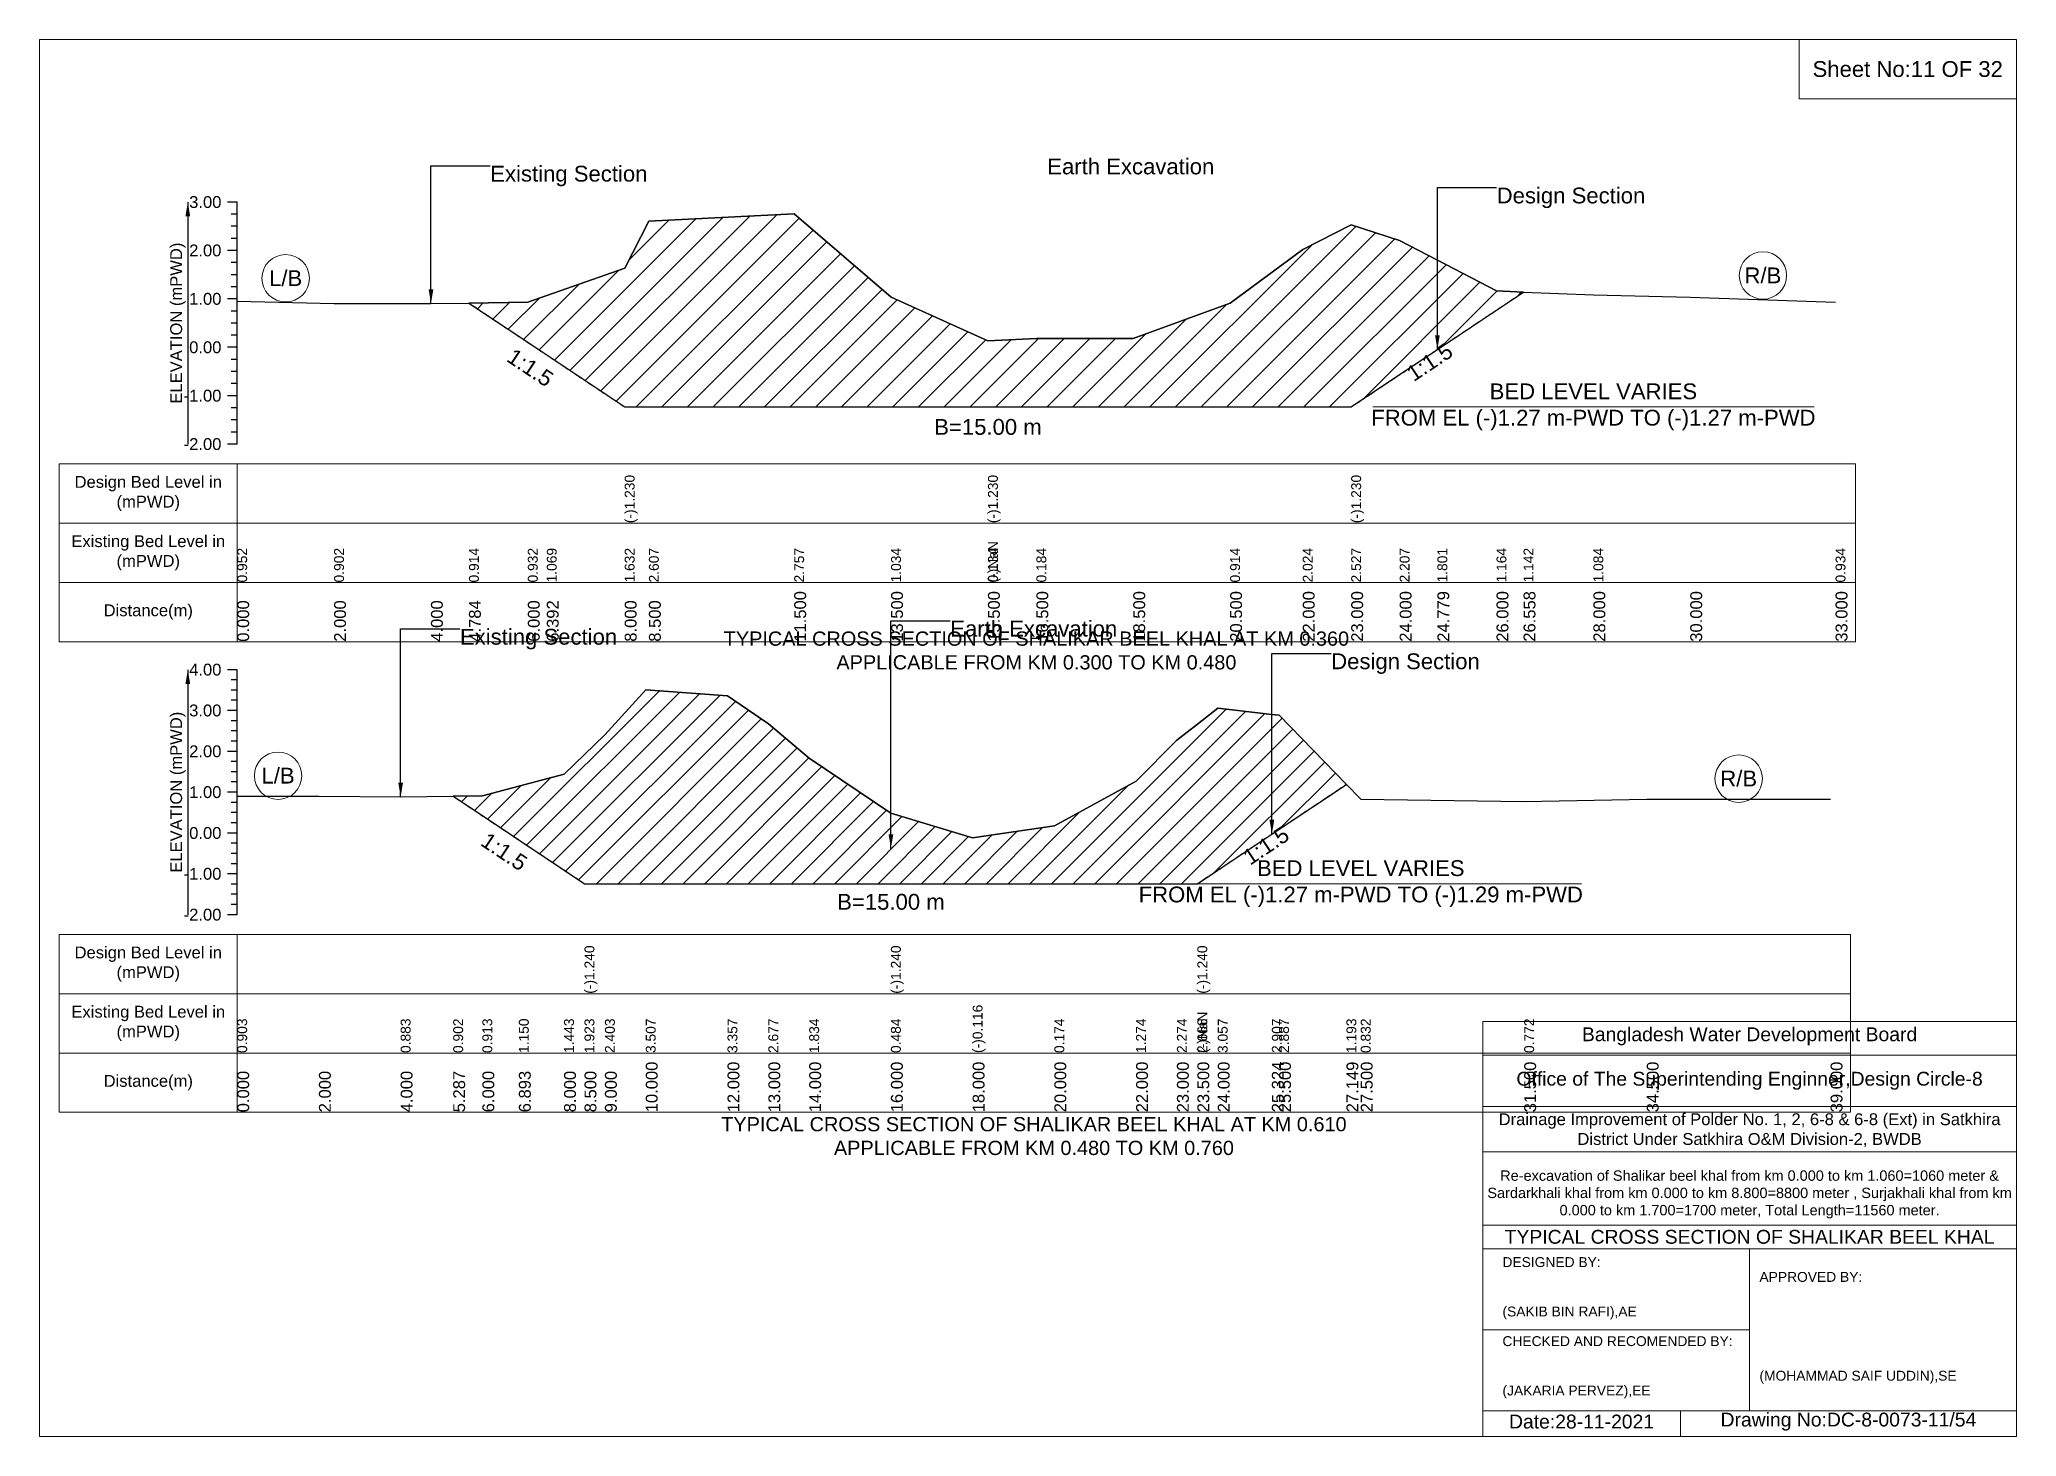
# Model space of a CAD drawing. Header units: inches. Extents: x 93000 to 416000, y -4242 to 0.
# Drawn here: x 200000 to 206000, y -4242 to 0 of the extents above; entities that cross this region are included whole.
import ezdxf

# ---------------------------------------------------------------- set-up
doc = ezdxf.new("R2010")
doc.units = ezdxf.units.IN
doc.header["$LTSCALE"] = 7
doc.header["$MEASUREMENT"] = 0
doc.linetypes.add('DASHED', pattern=[0.75, 0.5, -0.25])
for name, color, linetype, lineweight in [('Cross section Data Border', 7, 'Continuous', 9), ('Cross Section Labels', 7, 'Continuous', 9), ('Design_Bed_Level for Xsection', 7, 'DASHED', 25), ('Existing_Bed_Level for Xsection', 7, 'Continuous', 25), ('Long Section Labels', 7, 'Continuous', 9)]:
    doc.layers.add(name, color=color, linetype=linetype, lineweight=lineweight)
doc.styles.get("Standard").update_dxf_attribs({"font": 'arial.ttf'})
doc.dimstyles.get("Standard").update_dxf_attribs({"dimtxt": 0.18, "dimasz": 0.18, "dimexe": 0.18, "dimexo": 0.0625, "dimgap": 0.09, "dimtad": 0, "dimtih": 1, "dimtoh": 1, "dimdec": 4, "dimzin": 0, "dimdsep": 46, "dimtxsty": 'Standard', "dimcen": 0.09, "dimadec": 0, "dimazin": 0, "dimtfac": 1, "dimtdec": 4, "dimtofl": 0, "dimtmove": 0, "dimatfit": 3, "dimfxl": 0, "dimtolj": 1, "dimtzin": 0, "dimarcsym": 0})

msp = doc.modelspace()

# ---------------------------------------------------------------- texts
at = {"layer": 'Cross section Data Border', "attachment_point": 5}
for s, insert, char_height in [('Sheet No:11 OF 32', (205670, -90), 48), ('Bangladesh Water Development Board', (205190, -3027), 42), ('Office of The Superintending Enginner,Design Circle-8', (205190, -3162), 42)]:
    msp.add_mtext(s, dxfattribs=dict(at, insert=insert, char_height=char_height))
at = {"layer": 'Cross section Data Border'}
for s, insert, char_height, width, attachment_point in [('Design Bed Level in (mPWD)', (200330, -1378.7), 36, 480, 5), ('Existing Bed Level in (mPWD)', (200330, -1558.7), 36, 480, 5), ('Distance(m)', (200330, -1738.7), 36, 480, 5), ('Design Bed Level in (mPWD)', (200330, -2807.6), 36, 480, 5), ('Existing Bed Level in (mPWD)', (200330, -2987.6), 36, 480, 5), ('Distance(m)', (200330, -3167.6), 36, 480, 5), ('Drainage Improvement of Polder No. 1, 2, 6-8 & 6-8 (Ext) in Satkhira District Under Satkhira O&M Division-2, BWDB', (205190, -3312), 36, 1680, 5), ('Re-excavation of Shalikar beel khal from km 0.000 to km 1.060=1060 meter & Sardarkhali khal from km 0.000 to km 8.800=8800 meter , Surjakhali khal from km 0.000 to km 1.700=1700 meter, Total Length=11560 meter.', (205190, -3507), 31.4683, 1620, 5), ('TYPICAL CROSS SECTION OF SHALIKAR BEEL KHAL', (205190, -3636), 42, 1680, 5), ('DESIGNED BY:\\P\\P\\P(SAKIB BIN RAFI),AE', (204440, -3792), 30, 840, 4), ('APPROVED BY:\\P\\P\\P\\P\\P\\P(MOHAMMAD SAIF UDDIN),SE', (205220, -3912), 30, 840, 4), ('CHECKED AND RECOMENDED BY:\\P\\P\\P(JAKARIA PERVEZ),EE', (204440, -4032), 30, 840, 4), ('Date:28-11-2021', (204680, -4197), 42, 840, 5), ('Drawing No:DC-8-0073-11/54', (205490, -4197), 42, 1320, 5)]:
    msp.add_mtext(s, dxfattribs=dict(at, insert=insert, char_height=char_height, width=width, attachment_point=attachment_point))
at = {"layer": 'Cross Section Labels'}
for s, insert, char_height, attachment_point in [('Earth Excavation', (203058.5, -361.4), 48, 1), ('Existing Section', (201368, -383.4), 48, 1), ('Design Section', (204422.5, -449.6), 48, 1), ('L/B', (200747, -724.9), 48, 5), ('R/B', (205230.5, -716.5), 48, 5), ('BED LEVEL VARIES \\PFROM EL (-)1.27 m-PWD TO (-)1.27 m-PWD', (204716, -1115.5), 48, 5), ('B=15.00 m', (202878.5, -1152.3), 48, 2), ('Existing Section', (201276, -1789.6), 48, 1), ('TYPICAL CROSS SECTION OF SHALIKAR BEEL KHAL AT KM 0.360\\PAPPLICABLE FROM KM 0.300 TO KM 0.480', (203025.5, -1855.5), 43.2, 5), ('Earth Excavation', (202764, -1764.8), 48, 1), ('Design Section', (203920.2, -1864), 48, 1), ('L/B', (200724, -2235.6), 48, 5), ('R/B', (205157, -2244.4), 48, 5), ('BED LEVEL VARIES \\PFROM EL (-)1.27 m-PWD TO (-)1.29 m-PWD', (204010, -2563.4), 48, 5), ('B=15.00 m', (202584, -2594.4), 48, 2), ('TYPICAL CROSS SECTION OF SHALIKAR BEEL KHAL AT KM 0.610\\PAPPLICABLE FROM KM 0.480 TO KM 0.760', (203018, -3330), 43.2, 5)]:
    msp.add_mtext(s, dxfattribs=dict(at, insert=insert, char_height=char_height, attachment_point=attachment_point))
at = {"layer": 'Cross Section Labels', "char_height": 48, "attachment_point": 2}
for insert, rotation in [((201502.9, -976.3), 326.30993), ((204205.7, -959.6), 33.69007), ((203709.2, -2428.1), 33.69007), ((201423.8, -2446.1), 326.30993)]:
    msp.add_mtext('1:1.5', dxfattribs=dict(at, insert=insert, rotation=rotation))
at = {"layer": 'Existing_Bed_Level for Xsection', "char_height": 36, "attachment_point": 6}
for s, insert in [('3.00', (200552, -493.7)), ('2.00', (200552, -640.7)), ('1.00', (200552, -787.7)), ('0.00', (200552, -934.7)), ('-1.00', (200552, -1081.7)), ('-2.00', (200552, -1228.7)), ('4.00', (200552, -1913.6)), ('3.00', (200552, -2037.6)), ('2.00', (200552, -2161.6)), ('1.00', (200552, -2285.6)), ('0.00', (200552, -2409.6)), ('-1.00', (200552, -2533.6)), ('-2.00', (200552, -2657.6))]:
    msp.add_mtext(s, dxfattribs=dict(at, insert=insert))
at = {"layer": 'Existing_Bed_Level for Xsection', "char_height": 36, "attachment_point": 5, "rotation": 90}
for insert in [(200420, -861.2), (200420, -2285.6)]:
    msp.add_mtext('ELEVATION (mPWD)', dxfattribs=dict(at, insert=insert))
at = {"layer": 'Long Section Labels', "attachment_point": 1, "rotation": 90}
for s, insert, char_height in [('(-)1.230', (201776, -1468.7), 30), ('(-)1.230', (202878.5, -1468.7), 30), ('(-)1.230', (203981, -1468.7), 30), ('0.952', (200600, -1648.7), 30), ('0.902', (200894, -1648.7), 30), ('0.902', (200894, -1648.7), 30), ('0.914', (201303.3, -1648.7), 30), ('0.932', (201482, -1648.7), 30), ('1.069', (201539.6, -1648.7), 30), ('1.632', (201776, -1648.7), 30), ('1.632', (201776, -1648.7), 30), ('1.632', (201776, -1648.7), 30), ('2.607', (201849.5, -1648.7), 30), ('2.757', (202290.5, -1648.7), 30), ('1.034', (202584.5, -1648.7), 30), ('1.034', (202584.5, -1648.7), 30), ('(-)NaN', (202878.5, -1648.7), 30), ('(-)NaN', (202878.5, -1648.7), 30), ('0.134', (202878.5, -1648.7), 30), ('0.134', (202878.5, -1648.7), 30), ('0.184', (203025.5, -1648.7), 30), ('0.184', (203025.5, -1648.7), 30), ('0.914', (203613.5, -1648.7), 30), ('2.024', (203834, -1648.7), 30), ('2.527', (203981, -1648.7), 30), ('2.527', (203981, -1648.7), 30), ('2.207', (204128, -1648.7), 30), ('1.801', (204242.5, -1648.7), 30), ('1.164', (204422, -1648.7), 30), ('1.142', (204504, -1648.7), 30), ('1.084', (204716, -1648.7), 30), ('0.934', (205451, -1648.7), 30), ('11.500', (202290.5, -1828.7), 36), ('13.500', (202584.5, -1828.7), 36), ('15.500', (202878.5, -1828.7), 36), ('15.500', (202878.5, -1828.7), 36), ('15.500', (202878.5, -1828.7), 36), ('16.500', (203025.5, -1828.7), 36), ('18.500', (203319.5, -1828.7), 36), ('20.500', (203613.5, -1828.7), 36), ('22.000', (203834, -1828.7), 36), ('23.000', (203981, -1828.7), 36), ('23.000', (203981, -1828.7), 36), ('23.000', (203981, -1828.7), 36), ('24.000', (204128, -1828.7), 36), ('24.779', (204242.5, -1828.7), 36), ('26.000', (204422, -1828.7), 36), ('26.558', (204504, -1828.7), 36), ('28.000', (204716, -1828.7), 36), ('30.000', (205010, -1828.7), 36), ('33.000', (205451, -1828.7), 36), ('0.000', (200600, -1828.7), 36), ('2.000', (200894, -1828.7), 36), ('4.000', (201188, -1828.7), 36), ('4.784', (201303.3, -1828.7), 36), ('6.000', (201482, -1828.7), 36), ('6.392', (201539.6, -1828.7), 36), ('8.000', (201776, -1828.7), 36), ('8.000', (201776, -1828.7), 36), ('8.000', (201776, -1828.7), 36), ('8.500', (201849.5, -1828.7), 36), ('(-)1.240', (201654, -2897.6), 30), ('(-)1.240', (202584, -2897.6), 30), ('(-)1.240', (203514, -2897.6), 30), ('(-)0.116', (202832, -3077.6), 30), ('0.903', (200600, -3077.6), 30), ('0.903', (200600, -3077.6), 30), ('0.883', (201096, -3077.6), 30), ('0.902', (201255.5, -3077.6), 30), ('0.913', (201344, -3077.6), 30), ('1.150', (201454.8, -3077.6), 30), ('1.443', (201592, -3077.6), 30), ('1.923', (201654, -3077.6), 30), ('1.923', (201654, -3077.6), 30), ('1.923', (201654, -3077.6), 30), ('2.403', (201716, -3077.6), 30), ('3.507', (201840, -3077.6), 30), ('3.357', (202088, -3077.6), 30), ('2.677', (202212, -3077.6), 30), ('1.834', (202336, -3077.6), 30), ('0.484', (202584, -3077.6), 30), ('0.484', (202584, -3077.6), 30), ('0.484', (202584, -3077.6), 30), ('0.174', (203080, -3077.6), 30), ('1.274', (203328, -3077.6), 30), ('2.274', (203452, -3077.6), 30), ('(-)NaN', (203514, -3077.6), 30), ('2.666', (203514, -3077.6), 30), ('2.666', (203514, -3077.6), 30), ('3.057', (203576, -3077.6), 30), ('2.907', (203740.2, -3077.6), 30), ('2.887', (203762, -3077.6), 30), ('1.193', (203966.5, -3077.6), 30), ('0.832', (204010, -3077.6), 30), ('0.832', (204010, -3077.6), 30), ('0.832', (204010, -3077.6), 30), ('0.772', (204506, -3077.6), 30), ('10.000', (201840, -3257.6), 36), ('12.000', (202088, -3257.6), 36), ('13.000', (202212, -3257.6), 36), ('14.000', (202336, -3257.6), 36), ('16.000', (202584, -3257.6), 36), ('16.000', (202584, -3257.6), 36), ('16.000', (202584, -3257.6), 36), ('18.000', (202832, -3257.6), 36), ('20.000', (203080, -3257.6), 36), ('22.000', (203328, -3257.6), 36), ('23.000', (203452, -3257.6), 36), ('23.500', (203514, -3257.6), 36), ('23.500', (203514, -3257.6), 36), ('23.500', (203514, -3257.6), 36), ('24.000', (203576, -3257.6), 36), ('25.324', (203740.2, -3257.6), 36), ('25.500', (203762, -3257.6), 36), ('27.149', (203966.5, -3257.6), 36), ('27.500', (204010, -3257.6), 36), ('31.500', (204506, -3257.6), 36), ('34.500', (204878, -3257.6), 36), ('39.000', (205436, -3257.6), 36), ('0.000', (200600, -3257.6), 36), ('2.000', (200848, -3257.6), 36), ('4.000', (201096, -3257.6), 36), ('5.287', (201255.5, -3257.6), 36), ('6.000', (201344, -3257.6), 36), ('6.893', (201454.8, -3257.6), 36), ('8.000', (201592, -3257.6), 36), ('8.500', (201654, -3257.6), 36), ('8.500', (201654, -3257.6), 36), ('8.500', (201654, -3257.6), 36), ('9.000', (201716, -3257.6), 36)]:
    msp.add_mtext(s, dxfattribs=dict(at, insert=insert, char_height=char_height))

# ---------------------------------------------------------------- hatches: boundary and pattern name
at = {"layer": 'Existing_Bed_Level for Xsection'}
h = msp.add_hatch(dxfattribs=at)
h.set_pattern_fill('ANSI31', color=256, scale=441, style=0)
h.paths.add_polyline_path([(201303.3, -800.4), (201482, -919.5), (201539.6, -957.9), (201776, -1115.5), (201849.5, -1115.5), (202290.5, -1115.5), (202584.5, -1115.5), (202878.5, -1115.5), (203025.5, -1115.5), (203319.5, -1115.5), (203613.5, -1115.5), (203834, -1115.5), (203981, -1115.5), (204128, -1017.5), (204242.5, -941.2), (204422, -821.5), (204504, -766.9), (204422, -763.6), (204242.5, -670), (204128, -610.3), (203981, -563.2), (203834, -637.2), (203613.5, -800.3), (203319.5, -907.6), (203025.5, -907.6), (202878.5, -915), (202584.5, -782.7), (202290.5, -529.4), (201849.5, -551.5), (201776, -694.8), (201539.6, -777.5), (201482, -797.7)])
h = msp.add_hatch(dxfattribs=at)
h.set_pattern_fill('ANSI31', color=256, scale=372, style=0)
h.paths.add_polyline_path([(201255.5, -2297.7), (201344, -2356.7), (201454.8, -2430.6), (201592, -2522), (201654, -2563.4), (201716, -2563.4), (201840, -2563.4), (202088, -2563.4), (202212, -2563.4), (202336, -2563.4), (202584, -2563.4), (202832, -2563.4), (203080, -2563.4), (203328, -2563.4), (203452, -2563.4), (203514, -2563.4), (203576, -2522), (203740.2, -2412.6), (203762, -2398), (203966.5, -2261.7), (203762, -2051.6), (203740.2, -2049.2), (203576, -2030.5), (203514, -2079.1), (203452, -2127.6), (203328, -2251.6), (203080, -2388), (202832, -2424), (202584, -2349.6), (202336, -2182.2), (202212, -2077.7), (202088, -1993.3), (201840, -1974.7), (201716, -2111.6), (201654, -2171.2), (201592, -2230.7), (201454.8, -2267.1), (201344, -2296.4)])

# ---------------------------------------------------------------- linework, layer by layer
at = {"layer": 'Cross section Data Border'}
for points in [[(200000, 0), (206000, 0), (206000, -4242), (200000, -4242)], [(205340, 0), (206000, 0), (206000, -180), (205340, -180)], [(200060, -1288.7), (205511, -1288.7), (205511, -1828.7), (200060, -1828.7)], [(200060, -2717.6), (205496, -2717.6), (205496, -3257.6), (200060, -3257.6)]]:
    msp.add_lwpolyline(points, close=True, dxfattribs=at)
for points in [[(200600, -1288.7), (200600, -1828.7)], [(200060, -1468.7), (205511, -1468.7)], [(200060, -1648.7), (205511, -1648.7)], [(200600, -2717.6), (200600, -3257.6)], [(200060, -2897.6), (205496, -2897.6)], [(204380, -4242), (204380, -2982), (206000, -2982)], [(200060, -3077.6), (205496, -3077.6)], [(204380, -3084), (206000, -3084)], [(204380, -3240), (206000, -3240)], [(204380, -3378), (206000, -3378)], [(204380, -3600), (206000, -3600)], [(204380, -3672), (206000, -3672)], [(205190, -3672), (205190, -4164)], [(204380, -3918), (205190, -3918)], [(204380, -4164), (206000, -4164)], [(204980, -4164), (204980, -4242)]]:
    msp.add_lwpolyline(points, dxfattribs=at)
at = {"layer": 'Cross Section Labels'}
for points in [[(204046.2, -1115.5), (205385.8, -1115.5)], [(203340.2, -2563.4), (204679.8, -2563.4)]]:
    msp.add_lwpolyline(points, dxfattribs=at)
for centre in [(200747, -724.9), (205230.5, -716.5), (200724, -2235.6), (205157, -2244.4)]:
    msp.add_circle(centre, 72, dxfattribs=at)
at = {"layer": 'Design_Bed_Level for Xsection'}
for points in [[(201303.3, -800.4), (201539.6, -957.9), (201776, -1115.5), (202878.5, -1115.5), (203981, -1115.5), (204242.5, -941.2), (204504, -766.9)], [(201255.5, -2297.7), (201454.8, -2430.6), (201654, -2563.4), (202584, -2563.4), (203514, -2563.4), (203740.2, -2412.6), (203966.5, -2261.7)]]:
    msp.add_lwpolyline(points, dxfattribs=at)
at = {"layer": 'Existing_Bed_Level for Xsection'}
for points in [[(200600, -493.7), (200570, -493.7)], [(200600, -530.4), (200582, -530.4)], [(200600, -1228.7), (200600, -1081.7), (200600, -934.7), (200600, -787.7), (200600, -640.7), (200600, -493.7)], [(200600, -794.8), (200894, -802.1), (201188, -802.1), (201303.3, -800.4), (201482, -797.7), (201539.6, -777.5), (201776, -694.8), (201776, -694.8), (201849.5, -551.5), (202290.5, -529.4), (202584.5, -782.7), (202878.5, -915), (202878.5, -915), (203025.5, -907.6), (203319.5, -907.6), (203613.5, -800.3), (203834, -637.2), (203981, -563.2), (203981, -563.2), (204128, -610.3), (204242.5, -670), (204422, -763.6), (204504, -766.9), (204716, -775.4), (205010, -782.7), (205451, -797.4)], [(200600, -567.2), (200582, -567.2)], [(200600, -640.7), (200570, -640.7)], [(200600, -603.9), (200582, -603.9)], [(200600, -677.4), (200582, -677.4)], [(200600, -714.2), (200582, -714.2)], [(200600, -750.9), (200582, -750.9)], [(200600, -787.7), (200570, -787.7)], [(200600, -824.4), (200582, -824.4)], [(200600, -861.2), (200582, -861.2)], [(200600, -897.9), (200582, -897.9)], [(200600, -934.7), (200570, -934.7)], [(200600, -971.4), (200582, -971.4)], [(200600, -1008.2), (200582, -1008.2)], [(200600, -1044.9), (200582, -1044.9)], [(200600, -1081.7), (200570, -1081.7)], [(200600, -1118.4), (200582, -1118.4)], [(200600, -1155.2), (200582, -1155.2)], [(200600, -1191.9), (200582, -1191.9)], [(200600, -1228.7), (200570, -1228.7)], [(200600, -1913.6), (200570, -1913.6)], [(200600, -2657.6), (200600, -2533.6), (200600, -2409.6), (200600, -2285.6), (200600, -2161.6), (200600, -2037.6), (200600, -1913.6)], [(200600, -1944.6), (200582, -1944.6)], [(200600, -1975.6), (200582, -1975.6)], [(200600, -2297.6), (200848, -2297.6), (201096, -2300.1), (201255.5, -2297.7), (201344, -2296.4), (201454.8, -2267.1), (201592, -2230.7), (201654, -2171.2), (201654, -2171.2), (201716, -2111.6), (201840, -1974.7), (202088, -1993.3), (202212, -2077.7), (202336, -2182.2), (202584, -2349.6), (202584, -2349.6), (202832, -2424), (203080, -2388), (203328, -2251.6), (203452, -2127.6), (203514, -2079.1), (203514, -2079.1), (203576, -2030.5), (203740.2, -2049.2), (203762, -2051.6), (203966.5, -2261.7), (204010, -2306.4), (204506, -2313.9), (204878, -2306.4), (205436, -2306.4)], [(200600, -2037.6), (200570, -2037.6)], [(200600, -2006.6), (200582, -2006.6)], [(200600, -2068.6), (200582, -2068.6)], [(200600, -2099.6), (200582, -2099.6)], [(200600, -2130.6), (200582, -2130.6)], [(200600, -2161.6), (200570, -2161.6)], [(200600, -2192.6), (200582, -2192.6)], [(200600, -2223.6), (200582, -2223.6)], [(200600, -2254.6), (200582, -2254.6)], [(200600, -2285.6), (200570, -2285.6)], [(200600, -2316.6), (200582, -2316.6)], [(200600, -2347.6), (200582, -2347.6)], [(200600, -2378.6), (200582, -2378.6)], [(200600, -2409.6), (200570, -2409.6)], [(200600, -2440.6), (200582, -2440.6)], [(200600, -2471.6), (200582, -2471.6)], [(200600, -2502.6), (200582, -2502.6)], [(200600, -2533.6), (200570, -2533.6)], [(200600, -2564.6), (200582, -2564.6)], [(200600, -2595.6), (200582, -2595.6)], [(200600, -2626.6), (200582, -2626.6)], [(200600, -2657.6), (200570, -2657.6)]]:
    msp.add_lwpolyline(points, dxfattribs=at)
for points in [[(201303.3, -800.4), (201482, -919.5), (201539.6, -957.9), (201776, -1115.5), (201776, -1115.5), (201849.5, -1115.5), (202290.5, -1115.5), (202584.5, -1115.5), (202878.5, -1115.5), (202878.5, -1115.5), (203025.5, -1115.5), (203319.5, -1115.5), (203613.5, -1115.5), (203834, -1115.5), (203981, -1115.5), (203981, -1115.5), (204128, -1017.5), (204242.5, -941.2), (204422, -821.5), (204504, -766.9), (204422, -763.6), (204242.5, -670), (204128, -610.3), (203981, -563.2), (203981, -563.2), (203834, -637.2), (203613.5, -800.3), (203319.5, -907.6), (203025.5, -907.6), (202878.5, -915), (202878.5, -915), (202584.5, -782.7), (202290.5, -529.4), (201849.5, -551.5), (201776, -694.8), (201776, -694.8), (201539.6, -777.5), (201482, -797.7)], [(201255.5, -2297.7), (201255.5, -2297.7), (201344, -2356.7), (201454.8, -2430.6), (201592, -2522), (201654, -2563.4), (201654, -2563.4), (201716, -2563.4), (201840, -2563.4), (202088, -2563.4), (202212, -2563.4), (202336, -2563.4), (202584, -2563.4), (202584, -2563.4), (202832, -2563.4), (203080, -2563.4), (203328, -2563.4), (203452, -2563.4), (203514, -2563.4), (203514, -2563.4), (203576, -2522), (203740.2, -2412.6), (203762, -2398), (203966.5, -2261.7), (203966.5, -2261.7), (203966.5, -2261.7), (203762, -2051.6), (203740.2, -2049.2), (203576, -2030.5), (203514, -2079.1), (203514, -2079.1), (203452, -2127.6), (203328, -2251.6), (203080, -2388), (202832, -2424), (202584, -2349.6), (202584, -2349.6), (202336, -2182.2), (202212, -2077.7), (202088, -1993.3), (201840, -1974.7), (201716, -2111.6), (201654, -2171.2), (201654, -2171.2), (201592, -2230.7), (201454.8, -2267.1), (201344, -2296.4), (201255.5, -2297.7)]]:
    msp.add_lwpolyline(points, close=True, dxfattribs=at)

msp.set_redraw_order([(e.dxf.handle, doc.entitydb.next_handle()) for e in msp.query("TEXT MTEXT ATTDEF DIMENSION ARC_DIMENSION")])  # texts and dimensions are drawn at this point

# ---------------------------------------------------------------- leaders
at = {"layer": 'Cross Section Labels', "annotation_type": 0, "has_hookline": 1, "hookline_direction": 0}
for points, text_width in [([(201188, -802.1), (201188, -383.4), (201367.9, -383.4)], 467.2), ([(204242.5, -941.2), (204242.5, -449.6), (204422.4, -449.6)], 441.2), ([(201096, -2300.1), (201096, -1789.6), (201275.9, -1789.6)], 467.2), ([(202584, -2456.5), (202584, -1764.8), (202763.9, -1764.8)], 497), ([(203740.2, -2412.6), (203740.2, -1864), (203920.1, -1864)], 441.2)]:
    msp.add_leader(points, dimstyle='Standard', override={"dimasz": 43.2}, dxfattribs=dict(at, text_width=text_width))
at = {"layer": 'Existing_Bed_Level for Xsection'}
for points in [[(200450, -493.7), (200450, -1228.7)], [(200450, -1913.6), (200450, -2657.6)]]:
    msp.add_leader(points, dimstyle='Standard', override={"dimasz": 43.2}, dxfattribs=at)

doc.saveas('drawing.dxf')
